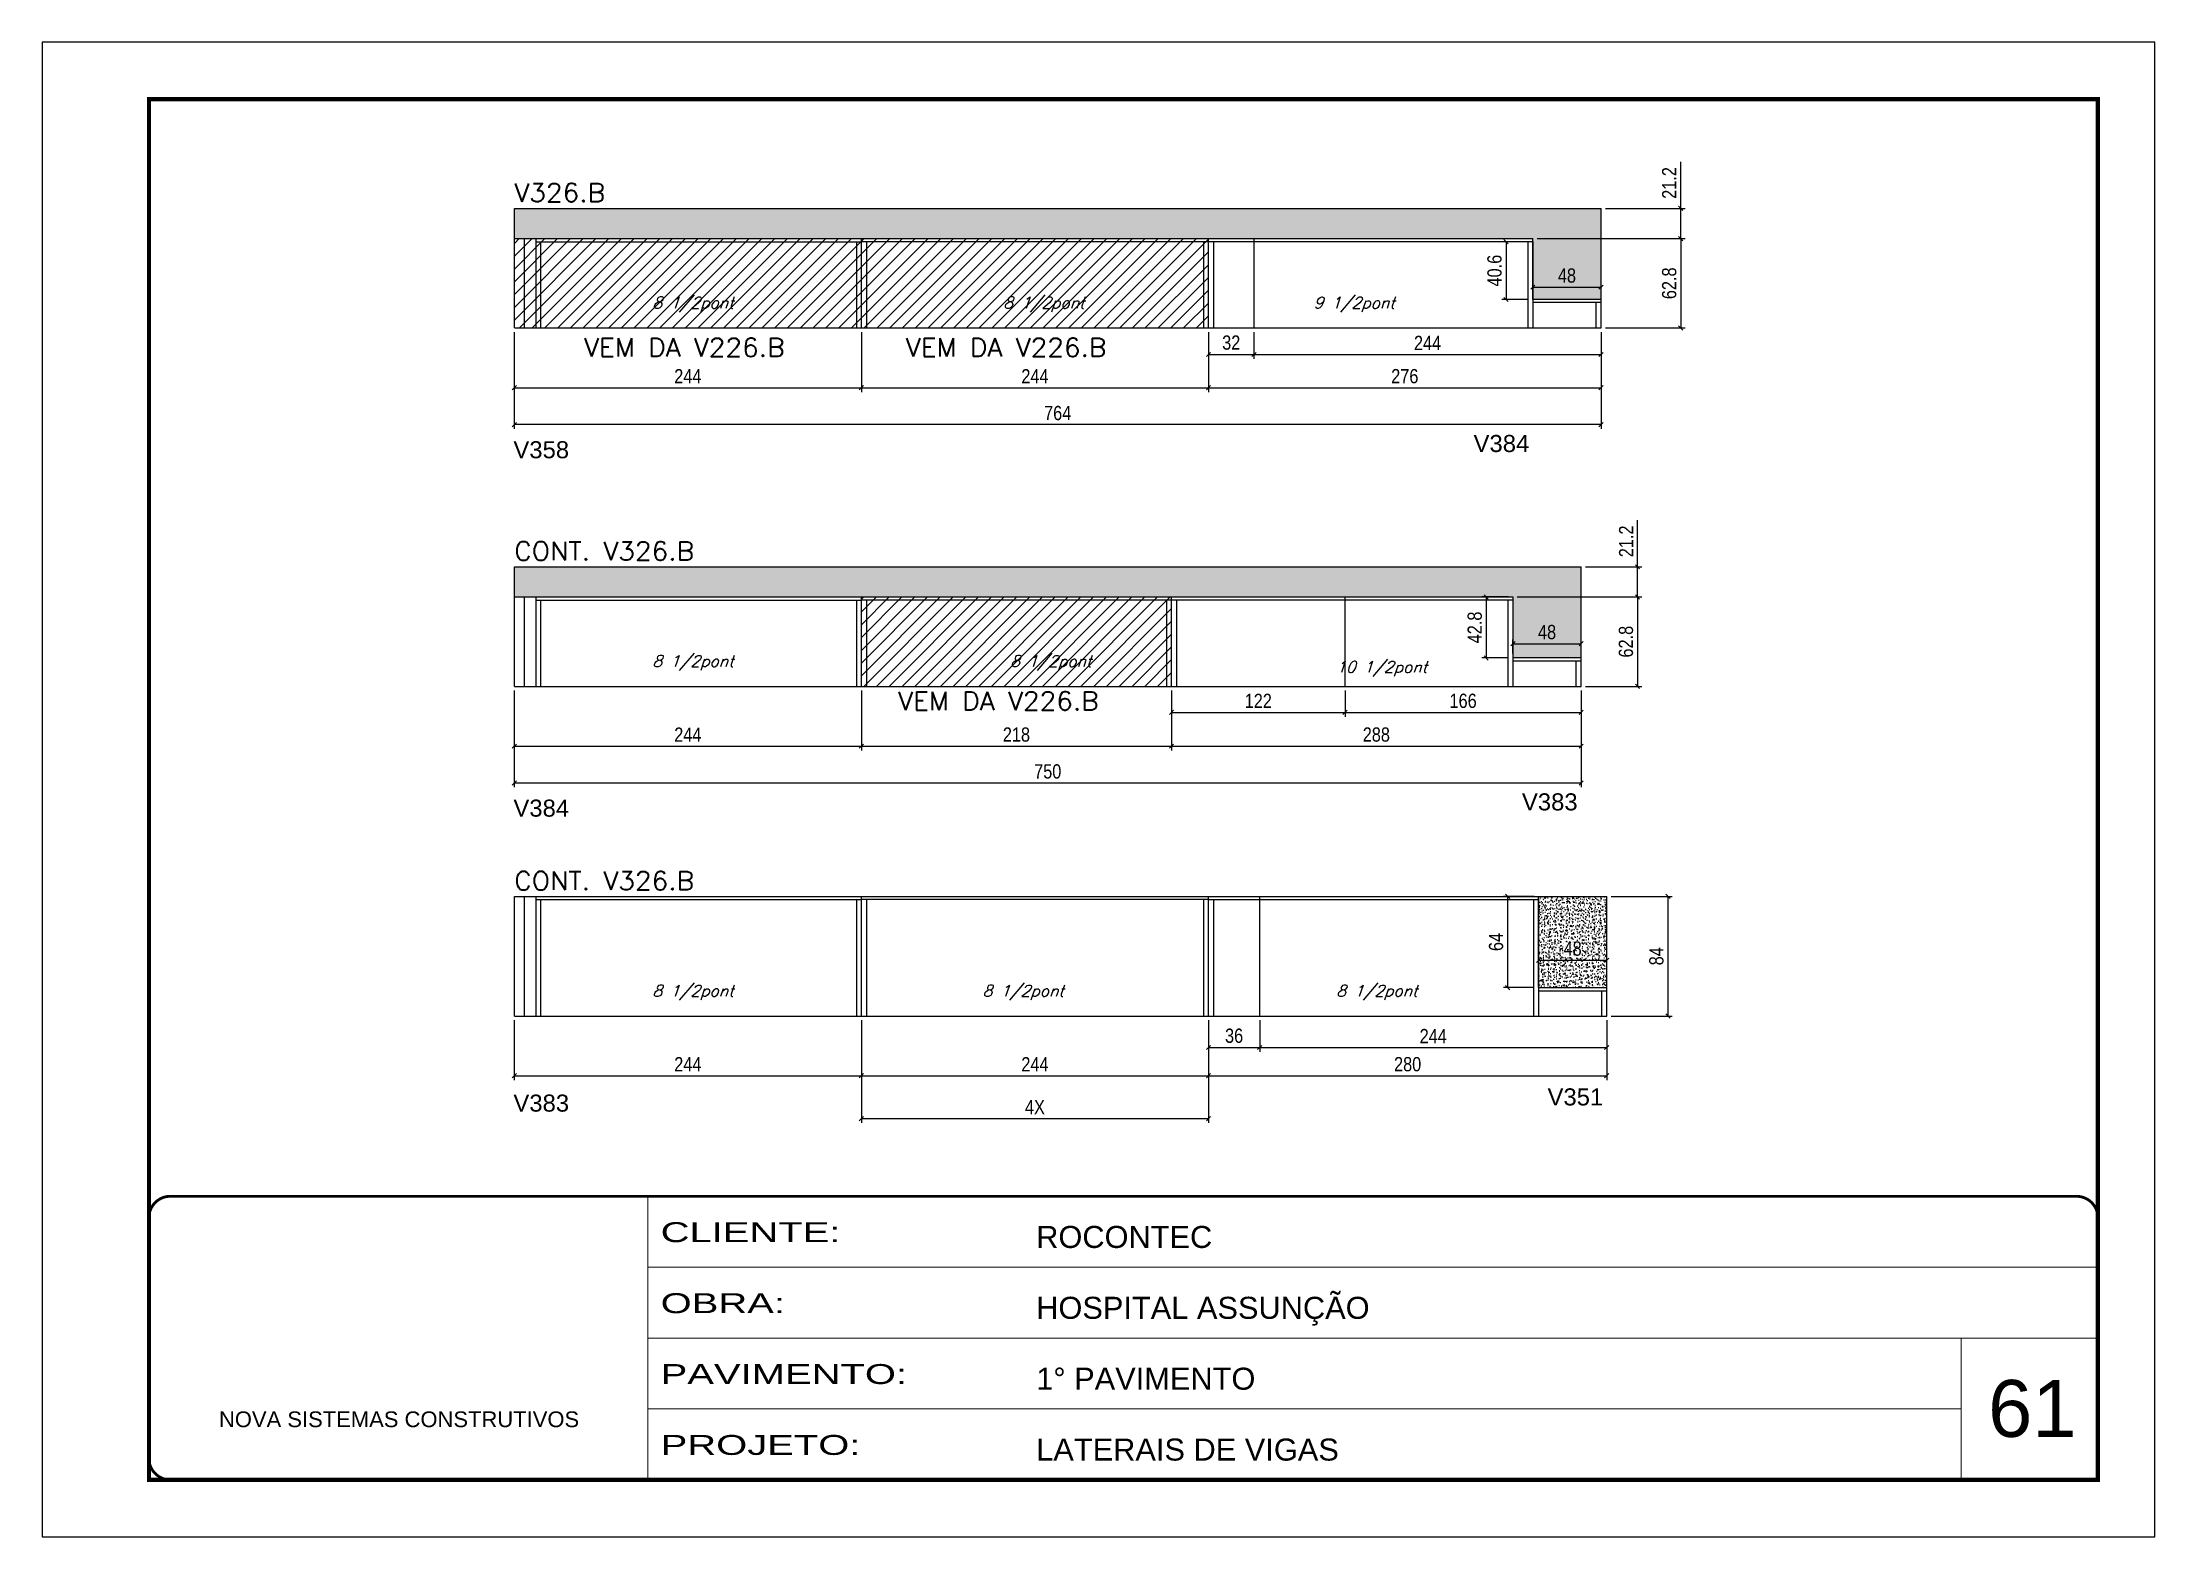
# Model space of a CAD drawing. Extents: x 137137 to 143418, y 10464 to 34486.
# Drawn here: x 137137 to 138622, y 16207 to 17257 of the extents above; entities that cross this region are included whole.
import ezdxf

# ---------------------------------------------------------------- set-up
doc = ezdxf.new("R2010")
doc.units = 0
doc.linetypes.add('CONTINUO', pattern=[0])
doc.linetypes.add('DASHED', pattern=[0.75, 0.5, -0.25])
for name, color, linetype in [('5', 5, 'Continuous'), ('COTA', 241, 'Continuous'), ('Painéis', 200, 'Continuous'), ('SARR_2.2x7', 40, 'Continuous'), ('SARR_3.5x7', 81, 'Continuous'), ('texto', 7, 'Continuous')]:
    doc.layers.add(name, color=color, linetype=linetype)
for name, color, linetype, lineweight in [('CARIMBO', 255, 'Continuous', 9), ('Folhas', 255, 'Continuous', 9), ('Hachura', 251, 'Continuous', 9), ('SARRAFO DE PRESSAO', 251, 'DASHED', 9), ('Texto Seção', 7, 'Continuous', 15)]:
    doc.layers.add(name, color=color, linetype=linetype, lineweight=lineweight)
doc.layers.add('Laje_Perimetro', color=7, linetype='Continuous', plot=False)
doc.styles.add('ARIAL', font='arial.ttf')
doc.styles.add('COTA TECNICA', font='techl___.ttf', dxfattribs={"height": 10})
doc.styles.add('REGUA-120', font='ROMANS.shx', dxfattribs={"height": 15})
doc.styles.add('Romans', font='romans.shx')
doc.styles.get("Standard").update_dxf_attribs({"font": 'arial.ttf'})
doc.styles.add('Tecnologia', font='')
doc.styles.get('Tecnologia').set_extended_font_data('Forgotten Futurist')
doc.dimstyles.new('PAINEL', dxfattribs={"dimtxt": 10, "dimasz": 3, "dimexe": 3, "dimexo": 3, "dimgap": 3, "dimtad": 1, "dimdec": 1, "dimzin": 12, "dimdsep": 46, "dimtxsty": 'COTA TECNICA', "dimblk1": 'OBLIQUE', "dimblk2": 'OBLIQUE', "dimsah": 1, "dimcen": 0.9, "dimclrd": 4, "dimclre": 4, "dimclrt": 240, "dimadec": 1, "dimazin": 3, "dimtfac": 1, "dimtdec": 1, "dimtmove": 0, "dimatfit": 3, "dimfxl": 1, "dimtolj": 1, "dimtzin": 12, "dimarcsym": 0})
pattern_1 = [(50, (-1433.526, -5742.8755), (5.46554007, -0.47817257), [0.5715, -6.2865]), (355, (-1433.526, -5742.8755), (-1.05730264, 5.73170536), [0.4572, -5.02921753]), (100.4514447, (-1433.0705, -5742.9154), (4.40823741, 5.25353256), [0.48570026, -5.34270734]), (46.1842, (-1433.526, -5741.3515), (8.13237123, -1.26126984), [0.85725, -9.42975]), (96.6355576, (-1432.848, -5741.457), (7.122124, 7.42278374), [0.7285507, -8.01406824]), (351.184151, (-1433.526, -5741.3515), (7.122124, 7.42278374), [0.685799, -7.54379196]), (21, (-1432.764, -5741.7325), (4.54843174, -3.06795595), [0.5715, -6.2865]), (326, (-1432.764, -5741.7325), (1.85406085, 5.52563898), [0.4572, -5.0292]), (71.451445, (-1432.385, -5741.988), (6.40249258, 2.45768307), [0.48570026, -5.34269813]), (37.5, (-1433.526, -5742.8755), (0.092658098, 2.536651166), [0, -4.96824, 0, -5.1054, 0, -5.04825]), (7.5, (-1433.526, -5742.8755), (2.004589875, 3.005417245), [0, -2.91084, 0, -4.85394, 0, -1.92405]), (327.5, (-1435.2252, -5742.8755), (4.067717855, -0.17186232), [0, -1.905, 0, -5.9436, 0, -7.8867]), (317.5, (-1435.9872, -5742.8755), (4.44387544, 0.76279473), [0, -2.4765, 0, -3.94716, 0, -5.6007])]

msp = doc.modelspace()

# ---------------------------------------------------------------- texts
at = {"layer": '5', "linetype": 'Continuous'}
for s, p in [('V358', (137468.5, 16964.87)), ('V384', (138143.45, 16969.26)), ('V384', (137468.5, 16713.07)), ('V383', (138177.45, 16717.45)), ('V383', (137468.5, 16505.82)), ('V351', (138195.45, 16510.17))]:
    msp.add_text(s, height=12, rotation=359.99996, dxfattribs=at).set_placement(p)
at = {"layer": 'CARIMBO', "style": 'ARIAL'}
msp.add_text('61', height=40, dxfattribs=at).set_placement((138505.15, 16277.29))
at = {"layer": 'texto', "color": 2, "char_height": 8, "attachment_point": 5, "style": 'Romans'}
for s, insert in [('{\\Q19;\\C256;8 1/2pont}', (137594.76, 17072.87)), ('{\\Q19;\\C256;8 1/2pont}', (137841.4, 17072.87)), ('{\\Q19;\\C256;9 1/2pont}', (138059.5, 17072.87)), ('{\\Q19;\\C256;8 1/2pont}', (137594.76, 16821.06)), ('{\\Q19;\\C256;8 1/2pont}', (137846.3, 16821.06)), ('{\\Q19;\\C256;10 1/2pont}', (138078.82, 16816.93)), ('{\\Q19;\\C256;8 1/2pont}', (137594.76, 16589.41)), ('{\\Q19;\\C256;8 1/2pont}', (137826.87, 16589.41)), ('{\\Q19;\\C256;8 1/2pont}', (138075.5, 16589.41))]:
    msp.add_mtext(s, dxfattribs=dict(at, insert=insert))
at = {"layer": 'Texto Seção', "style": 'REGUA-120', "width": 1.05}
for s, p in [('V326.B', (137469.13, 17145.03)), ('VEM DA V226.B', (137518.11, 17036.28)), ('VEM DA V226.B', (137744.3, 17036.28)), ('CONT. V326.B', (137469.13, 16893.22)), ('VEM DA V226.B', (137738.91, 16787.88)), ('CONT. V326.B', (137469.13, 16661.57))]:
    msp.add_text(s, height=13, dxfattribs=at).set_placement(p)

# ---------------------------------------------------------------- blocks, each defined once
blk = doc.blocks.new('9999999999')
at = {"color": 30, "linetype": 'CONTINUO'}
for p, q in [((98564.6, 34230.2), (98564.6, 34429.4)), ((98564.6, 34379.6), (99584, 34379.6)), ((98564.6, 34329.8), (99488, 34329.8)), ((99584, 34329.8), (99488, 34329.8)), ((99488, 34329.8), (99488, 34230.2)), ((98564.6, 34280), (99488, 34280))]:
    blk.add_line(p, q, dxfattribs=at)
at = {"color": 30, "linetype": 'CONTINUO', "const_width": 2}
blk.add_lwpolyline([(99584, 34230.2), (99584, 34414.4, 0.414214), (99569, 34429.4), (98229, 34429.4, 0.414214), (98214, 34414.4), (98214, 34245.2, 0.414214), (98229, 34230.2), (99584, 34230.2)], format="xyb", dxfattribs=at)
at = {"layer": 'Folhas'}
blk.add_lwpolyline([(98139, 34190.2), (99624, 34190.2), (99624, 35240.2), (98139, 35240.2)], close=True, dxfattribs=at)
at = {"layer": 'Folhas', "color": 30, "const_width": 3}
blk.add_lwpolyline([(98214, 34230.2), (99584, 34230.2), (99584, 35200.2), (98214, 35200.2)], close=True, dxfattribs=at)
at = {"color": 7, "linetype": 'Continuous', "ltscale": 5, "style": 'ARIAL'}
for s, height, p in [('ROCONTEC', 15.48, (98837.7, 34393.1)), ('HOSPITAL ASSUNÇÃO', 15.483, (98837.7, 34343.3)), ('1° PAVIMENTO', 15.483, (98837.7, 34293.5)), ('NOVA SISTEMAS CONSTRUTIVOS', 11.059, (98263.2, 34267.2)), ('LATERAIS DE VIGAS', 15.483, (98837.7, 34243.7))]:
    blk.add_text(s, height=height, dxfattribs=at).set_placement(p)
at = {"layer": 'Folhas', "color": 7, "style": 'Tecnologia', "width": 1.5}
for s, p in [('CLIENTE:', (98573.7, 34397.2)), ('OBRA:', (98573.7, 34347.3)), ('PAVIMENTO:', (98573.7, 34297.5)), ('PROJETO:', (98573.7, 34247.7))]:
    blk.add_text(s, height=14, dxfattribs=at).set_placement(p)
blk = doc.blocks.new('_Oblique')
at = {"color": 0, "linetype": 'ByBlock', "lineweight": -2}
blk.add_line((-0.5, -0.5), (0.5, 0.5), dxfattribs=at)
blk = doc.blocks.new('*D2272')
at = {"layer": 'COTA', "color": 4, "lineweight": -2, "ltscale": 25, "transparency": 16777216}
for p, q in [((137469.1, 17053.4), (137469.1, 16985.5)), ((138233.1, 17053.4), (138233.1, 16985.5)), ((138233.1, 16988.5), (137469.1, 16988.5))]:
    blk.add_line(p, q, dxfattribs=at)
at = {"layer": 'Defpoints', "color": 0, "ltscale": 25, "transparency": 16777216}
for p in [(137469.1, 17056.4), (138233.1, 17056.4), (137469.1, 16988.5)]:
    blk.add_point(p, dxfattribs=at)
at = {"layer": 'COTA', "color": 4, "lineweight": -2, "ltscale": 25, "transparency": 16777216, "xscale": 3, "yscale": 3, "zscale": 3, "rotation": 180}
blk.add_blockref('_Oblique', (137469.1, 16988.5), dxfattribs=at)
at = {"layer": 'COTA', "color": 4, "lineweight": -2, "ltscale": 25, "transparency": 16777216, "xscale": 3, "yscale": 3, "zscale": 3}
blk.add_blockref('_Oblique', (138233.1, 16988.5), dxfattribs=at)
at = {"layer": 'COTA', "color": 240, "ltscale": 25, "transparency": 16777216, "insert": (137851.1, 16996.6), "char_height": 10, "attachment_point": 5, "style": 'COTA TECNICA'}
blk.add_mtext('\\A1;764', dxfattribs=at)
blk = doc.blocks.new('*D2273')
at = {"layer": 'COTA', "color": 4, "lineweight": -2, "ltscale": 25, "transparency": 16777216}
for p, q in [((137469.1, 17053.4), (137469.1, 17011.4)), ((137713.1, 17053.4), (137713.1, 17011.4)), ((137469.1, 17014.4), (137713.1, 17014.4))]:
    blk.add_line(p, q, dxfattribs=at)
at = {"layer": 'Defpoints', "color": 0, "ltscale": 25, "transparency": 16777216}
for p in [(137469.1, 17056.4), (137713.1, 17056.4), (137713.1, 17014.4)]:
    blk.add_point(p, dxfattribs=at)
at = {"layer": 'COTA', "color": 4, "lineweight": -2, "ltscale": 25, "transparency": 16777216, "xscale": 3, "yscale": 3, "zscale": 3, "rotation": 180}
blk.add_blockref('_Oblique', (137469.1, 17014.4), dxfattribs=at)
at = {"layer": 'COTA', "color": 4, "lineweight": -2, "ltscale": 25, "transparency": 16777216, "xscale": 3, "yscale": 3, "zscale": 3}
blk.add_blockref('_Oblique', (137713.1, 17014.4), dxfattribs=at)
at = {"layer": 'COTA', "color": 240, "ltscale": 25, "transparency": 16777216, "insert": (137591.1, 17022.5), "char_height": 10, "attachment_point": 5, "style": 'COTA TECNICA'}
blk.add_mtext('\\A1;244', dxfattribs=at)
blk = doc.blocks.new('*D2274')
at = {"layer": 'COTA', "color": 4, "lineweight": -2, "ltscale": 25, "transparency": 16777216}
for p, q in [((137713.1, 17053.4), (137713.1, 17011.4)), ((137957.1, 17053.4), (137957.1, 17011.4)), ((137713.1, 17014.4), (137957.1, 17014.4))]:
    blk.add_line(p, q, dxfattribs=at)
at = {"layer": 'Defpoints', "color": 0, "ltscale": 25, "transparency": 16777216}
for p in [(137713.1, 17056.4), (137957.1, 17056.4), (137957.1, 17014.4)]:
    blk.add_point(p, dxfattribs=at)
at = {"layer": 'COTA', "color": 4, "lineweight": -2, "ltscale": 25, "transparency": 16777216, "xscale": 3, "yscale": 3, "zscale": 3, "rotation": 180}
blk.add_blockref('_Oblique', (137713.1, 17014.4), dxfattribs=at)
at = {"layer": 'COTA', "color": 4, "lineweight": -2, "ltscale": 25, "transparency": 16777216, "xscale": 3, "yscale": 3, "zscale": 3}
blk.add_blockref('_Oblique', (137957.1, 17014.4), dxfattribs=at)
at = {"layer": 'COTA', "color": 240, "ltscale": 25, "transparency": 16777216, "insert": (137835.1, 17022.5), "char_height": 10, "attachment_point": 5, "style": 'COTA TECNICA'}
blk.add_mtext('\\A1;244', dxfattribs=at)
blk = doc.blocks.new('*D2275')
at = {"layer": 'COTA', "color": 4, "lineweight": -2, "ltscale": 25, "transparency": 16777216}
for p, q in [((137957.1, 17053.4), (137957.1, 17011.4)), ((138233.1, 17053.4), (138233.1, 17011.4)), ((137957.1, 17014.4), (138233.1, 17014.4))]:
    blk.add_line(p, q, dxfattribs=at)
at = {"layer": 'Defpoints', "color": 0, "ltscale": 25, "transparency": 16777216}
for p in [(137957.1, 17056.4), (138233.1, 17056.4), (138233.1, 17014.4)]:
    blk.add_point(p, dxfattribs=at)
at = {"layer": 'COTA', "color": 4, "lineweight": -2, "ltscale": 25, "transparency": 16777216, "xscale": 3, "yscale": 3, "zscale": 3, "rotation": 180}
blk.add_blockref('_Oblique', (137957.1, 17014.4), dxfattribs=at)
at = {"layer": 'COTA', "color": 4, "lineweight": -2, "ltscale": 25, "transparency": 16777216, "xscale": 3, "yscale": 3, "zscale": 3}
blk.add_blockref('_Oblique', (138233.1, 17014.4), dxfattribs=at)
at = {"layer": 'COTA', "color": 240, "ltscale": 25, "transparency": 16777216, "insert": (138095.1, 17022.5), "char_height": 10, "attachment_point": 5, "style": 'COTA TECNICA'}
blk.add_mtext('\\A1;276', dxfattribs=at)
blk = doc.blocks.new('*D2276')
at = {"layer": 'COTA', "color": 4, "lineweight": -2, "ltscale": 25, "transparency": 16777216}
for p, q in [((137469.1, 16801.6), (137469.1, 16733.7)), ((138219.1, 16801.6), (138219.1, 16733.7)), ((138219.1, 16736.7), (137469.1, 16736.7))]:
    blk.add_line(p, q, dxfattribs=at)
at = {"layer": 'Defpoints', "color": 0, "ltscale": 25, "transparency": 16777216}
for p in [(137469.1, 16804.6), (138219.1, 16804.6), (137469.1, 16736.7)]:
    blk.add_point(p, dxfattribs=at)
at = {"layer": 'COTA', "color": 4, "lineweight": -2, "ltscale": 25, "transparency": 16777216, "xscale": 3, "yscale": 3, "zscale": 3, "rotation": 180}
blk.add_blockref('_Oblique', (137469.1, 16736.7), dxfattribs=at)
at = {"layer": 'COTA', "color": 4, "lineweight": -2, "ltscale": 25, "transparency": 16777216, "xscale": 3, "yscale": 3, "zscale": 3}
blk.add_blockref('_Oblique', (138219.1, 16736.7), dxfattribs=at)
at = {"layer": 'COTA', "color": 240, "ltscale": 25, "transparency": 16777216, "insert": (137844.1, 16744.8), "char_height": 10, "attachment_point": 5, "style": 'COTA TECNICA'}
blk.add_mtext('\\A1;750', dxfattribs=at)
blk = doc.blocks.new('*D2277')
at = {"layer": 'COTA', "color": 4, "lineweight": -2, "ltscale": 25, "transparency": 16777216}
for p, q in [((137469.1, 16801.6), (137469.1, 16759.6)), ((137713.1, 16801.6), (137713.1, 16759.6)), ((137469.1, 16762.6), (137713.1, 16762.6))]:
    blk.add_line(p, q, dxfattribs=at)
at = {"layer": 'Defpoints', "color": 0, "ltscale": 25, "transparency": 16777216}
for p in [(137469.1, 16804.6), (137713.1, 16804.6), (137713.1, 16762.6)]:
    blk.add_point(p, dxfattribs=at)
at = {"layer": 'COTA', "color": 4, "lineweight": -2, "ltscale": 25, "transparency": 16777216, "xscale": 3, "yscale": 3, "zscale": 3, "rotation": 180}
blk.add_blockref('_Oblique', (137469.1, 16762.6), dxfattribs=at)
at = {"layer": 'COTA', "color": 4, "lineweight": -2, "ltscale": 25, "transparency": 16777216, "xscale": 3, "yscale": 3, "zscale": 3}
blk.add_blockref('_Oblique', (137713.1, 16762.6), dxfattribs=at)
at = {"layer": 'COTA', "color": 240, "ltscale": 25, "transparency": 16777216, "insert": (137591.1, 16770.7), "char_height": 10, "attachment_point": 5, "style": 'COTA TECNICA'}
blk.add_mtext('\\A1;244', dxfattribs=at)
blk = doc.blocks.new('*D2278')
at = {"layer": 'COTA', "color": 4, "lineweight": -2, "ltscale": 25, "transparency": 16777216}
for p, q in [((137713.1, 16801.6), (137713.1, 16759.6)), ((137931.1, 16801.6), (137931.1, 16759.6)), ((137713.1, 16762.6), (137931.1, 16762.6))]:
    blk.add_line(p, q, dxfattribs=at)
at = {"layer": 'Defpoints', "color": 0, "ltscale": 25, "transparency": 16777216}
for p in [(137713.1, 16804.6), (137931.1, 16804.6), (137931.1, 16762.6)]:
    blk.add_point(p, dxfattribs=at)
at = {"layer": 'COTA', "color": 4, "lineweight": -2, "ltscale": 25, "transparency": 16777216, "xscale": 3, "yscale": 3, "zscale": 3, "rotation": 180}
blk.add_blockref('_Oblique', (137713.1, 16762.6), dxfattribs=at)
at = {"layer": 'COTA', "color": 4, "lineweight": -2, "ltscale": 25, "transparency": 16777216, "xscale": 3, "yscale": 3, "zscale": 3}
blk.add_blockref('_Oblique', (137931.1, 16762.6), dxfattribs=at)
at = {"layer": 'COTA', "color": 240, "ltscale": 25, "transparency": 16777216, "insert": (137822.1, 16770.7), "char_height": 10, "attachment_point": 5, "style": 'COTA TECNICA'}
blk.add_mtext('\\A1;218', dxfattribs=at)
blk = doc.blocks.new('*D2279')
at = {"layer": 'COTA', "color": 4, "lineweight": -2, "ltscale": 25, "transparency": 16777216}
for p, q in [((137931.1, 16801.6), (137931.1, 16759.6)), ((138219.1, 16801.6), (138219.1, 16759.6)), ((137931.1, 16762.6), (138219.1, 16762.6))]:
    blk.add_line(p, q, dxfattribs=at)
at = {"layer": 'Defpoints', "color": 0, "ltscale": 25, "transparency": 16777216}
for p in [(137931.1, 16804.6), (138219.1, 16804.6), (138219.1, 16762.6)]:
    blk.add_point(p, dxfattribs=at)
at = {"layer": 'COTA', "color": 4, "lineweight": -2, "ltscale": 25, "transparency": 16777216, "xscale": 3, "yscale": 3, "zscale": 3, "rotation": 180}
blk.add_blockref('_Oblique', (137931.1, 16762.6), dxfattribs=at)
at = {"layer": 'COTA', "color": 4, "lineweight": -2, "ltscale": 25, "transparency": 16777216, "xscale": 3, "yscale": 3, "zscale": 3}
blk.add_blockref('_Oblique', (138219.1, 16762.6), dxfattribs=at)
at = {"layer": 'COTA', "color": 240, "ltscale": 25, "transparency": 16777216, "insert": (138075.1, 16770.7), "char_height": 10, "attachment_point": 5, "style": 'COTA TECNICA'}
blk.add_mtext('\\A1;288', dxfattribs=at)
blk = doc.blocks.new('*D2280')
at = {"layer": 'COTA', "color": 4, "lineweight": -2, "ltscale": 25, "transparency": 16777216}
for p, q in [((138174.1, 16867.4), (138261.7, 16867.4)), ((138258.7, 16867.4), (138258.7, 16804.6)), ((138222.1, 16804.6), (138261.7, 16804.6))]:
    blk.add_line(p, q, dxfattribs=at)
at = {"layer": 'Defpoints', "color": 0, "ltscale": 25, "transparency": 16777216}
for p in [(138171.1, 16867.4), (138219.1, 16804.6), (138258.7, 16804.6)]:
    blk.add_point(p, dxfattribs=at)
at = {"layer": 'COTA', "color": 4, "lineweight": -2, "ltscale": 25, "transparency": 16777216, "xscale": 3, "yscale": 3, "zscale": 3}
for p, rotation in [((138258.7, 16867.4), 90), ((138258.7, 16804.6), 270)]:
    blk.add_blockref('_Oblique', p, dxfattribs=dict(at, rotation=rotation))
at = {"layer": 'COTA', "color": 240, "ltscale": 25, "transparency": 16777216, "insert": (138250.6, 16836), "char_height": 10, "attachment_point": 5, "rotation": 90, "style": 'COTA TECNICA'}
blk.add_mtext('\\A1;62.8', dxfattribs=at)
blk = doc.blocks.new('*D2281')
at = {"layer": 'COTA', "color": 4, "lineweight": -2, "ltscale": 25, "transparency": 16777216}
for p, q in [((138258.7, 16888.6), (138258.7, 16921.3)), ((138222.1, 16888.6), (138261.7, 16888.6)), ((138258.7, 16867.4), (138258.7, 16888.6)), ((138174.1, 16867.4), (138261.7, 16867.4))]:
    blk.add_line(p, q, dxfattribs=at)
at = {"layer": 'Defpoints', "color": 0, "ltscale": 25, "transparency": 16777216}
for p in [(138219.1, 16888.6), (138258.7, 16888.6), (138171.1, 16867.4)]:
    blk.add_point(p, dxfattribs=at)
at = {"layer": 'COTA', "color": 4, "lineweight": -2, "ltscale": 25, "transparency": 16777216, "xscale": 3, "yscale": 3, "zscale": 3}
for p, rotation in [((138258.7, 16888.6), 90), ((138258.7, 16867.4), 270)]:
    blk.add_blockref('_Oblique', p, dxfattribs=dict(at, rotation=rotation))
at = {"layer": 'COTA', "color": 240, "ltscale": 25, "transparency": 16777216, "insert": (138250.7, 16906.5), "char_height": 10, "attachment_point": 5, "rotation": 90, "style": 'COTA TECNICA'}
blk.add_mtext('\\A1;21.2', dxfattribs=at)
blk = doc.blocks.new('*D2282')
at = {"layer": 'COTA', "color": 4, "lineweight": -2, "ltscale": 25, "transparency": 16777216}
for p, q in [((137469.1, 16570), (137469.1, 16528)), ((137713.1, 16570), (137713.1, 16528)), ((137469.1, 16531), (137713.1, 16531))]:
    blk.add_line(p, q, dxfattribs=at)
at = {"layer": 'Defpoints', "color": 0, "ltscale": 25, "transparency": 16777216}
for p in [(137469.1, 16573), (137713.1, 16573), (137713.1, 16531)]:
    blk.add_point(p, dxfattribs=at)
at = {"layer": 'COTA', "color": 4, "lineweight": -2, "ltscale": 25, "transparency": 16777216, "xscale": 3, "yscale": 3, "zscale": 3, "rotation": 180}
blk.add_blockref('_Oblique', (137469.1, 16531), dxfattribs=at)
at = {"layer": 'COTA', "color": 4, "lineweight": -2, "ltscale": 25, "transparency": 16777216, "xscale": 3, "yscale": 3, "zscale": 3}
blk.add_blockref('_Oblique', (137713.1, 16531), dxfattribs=at)
at = {"layer": 'COTA', "color": 240, "ltscale": 25, "transparency": 16777216, "insert": (137591.1, 16539.1), "char_height": 10, "attachment_point": 5, "style": 'COTA TECNICA'}
blk.add_mtext('\\A1;244', dxfattribs=at)
blk = doc.blocks.new('*D2283')
at = {"layer": 'COTA', "color": 4, "lineweight": -2, "ltscale": 25, "transparency": 16777216}
for p, q in [((137713.1, 16570), (137713.1, 16528)), ((137957.1, 16570), (137957.1, 16528)), ((137713.1, 16531), (137957.1, 16531))]:
    blk.add_line(p, q, dxfattribs=at)
at = {"layer": 'Defpoints', "color": 0, "ltscale": 25, "transparency": 16777216}
for p in [(137713.1, 16573), (137957.1, 16573), (137957.1, 16531)]:
    blk.add_point(p, dxfattribs=at)
at = {"layer": 'COTA', "color": 4, "lineweight": -2, "ltscale": 25, "transparency": 16777216, "xscale": 3, "yscale": 3, "zscale": 3, "rotation": 180}
blk.add_blockref('_Oblique', (137713.1, 16531), dxfattribs=at)
at = {"layer": 'COTA', "color": 4, "lineweight": -2, "ltscale": 25, "transparency": 16777216, "xscale": 3, "yscale": 3, "zscale": 3}
blk.add_blockref('_Oblique', (137957.1, 16531), dxfattribs=at)
at = {"layer": 'COTA', "color": 240, "ltscale": 25, "transparency": 16777216, "insert": (137835.1, 16539.1), "char_height": 10, "attachment_point": 5, "style": 'COTA TECNICA'}
blk.add_mtext('\\A1;244', dxfattribs=at)
blk = doc.blocks.new('*D2284')
at = {"layer": 'COTA', "color": 4, "lineweight": -2, "ltscale": 25, "transparency": 16777216}
for p, q in [((137957.1, 16570), (137957.1, 16528)), ((138237.1, 16570), (138237.1, 16528)), ((137957.1, 16531), (138237.1, 16531))]:
    blk.add_line(p, q, dxfattribs=at)
at = {"layer": 'Defpoints', "color": 0, "ltscale": 25, "transparency": 16777216}
for p in [(137957.1, 16573), (138237.1, 16573), (138237.1, 16531)]:
    blk.add_point(p, dxfattribs=at)
at = {"layer": 'COTA', "color": 4, "lineweight": -2, "ltscale": 25, "transparency": 16777216, "xscale": 3, "yscale": 3, "zscale": 3, "rotation": 180}
blk.add_blockref('_Oblique', (137957.1, 16531), dxfattribs=at)
at = {"layer": 'COTA', "color": 4, "lineweight": -2, "ltscale": 25, "transparency": 16777216, "xscale": 3, "yscale": 3, "zscale": 3}
blk.add_blockref('_Oblique', (138237.1, 16531), dxfattribs=at)
at = {"layer": 'COTA', "color": 240, "ltscale": 25, "transparency": 16777216, "insert": (138097.1, 16539.1), "char_height": 10, "attachment_point": 5, "style": 'COTA TECNICA'}
blk.add_mtext('\\A1;280', dxfattribs=at)
blk = doc.blocks.new('*D2285')
at = {"layer": 'COTA', "color": 4, "lineweight": -2, "ltscale": 25, "transparency": 16777216}
for p, q in [((138240.1, 16657), (138283.1, 16657)), ((138280.1, 16657), (138280.1, 16573)), ((138240.1, 16573), (138283.1, 16573))]:
    blk.add_line(p, q, dxfattribs=at)
at = {"layer": 'Defpoints', "color": 0, "ltscale": 25, "transparency": 16777216}
for p in [(138237.1, 16657), (138237.1, 16573), (138280.1, 16573)]:
    blk.add_point(p, dxfattribs=at)
at = {"layer": 'COTA', "color": 4, "lineweight": -2, "ltscale": 25, "transparency": 16777216, "xscale": 3, "yscale": 3, "zscale": 3}
for p, rotation in [((138280.1, 16657), 90), ((138280.1, 16573), 270)]:
    blk.add_blockref('_Oblique', p, dxfattribs=dict(at, rotation=rotation))
at = {"layer": 'COTA', "color": 240, "ltscale": 25, "transparency": 16777216, "insert": (138272, 16615), "char_height": 10, "attachment_point": 5, "rotation": 90, "style": 'COTA TECNICA'}
blk.add_mtext('\\A1;84', dxfattribs=at)
blk = doc.blocks.new('*D2267')
at = {"layer": 'COTA', "color": 4, "lineweight": -2, "ltscale": 25, "transparency": 16777216}
for p, q in [((137713.1, 16570), (137713.1, 16497.9)), ((137957.1, 16570), (137957.1, 16497.9)), ((137713.1, 16500.9), (137957.1, 16500.9))]:
    blk.add_line(p, q, dxfattribs=at)
at = {"layer": 'Defpoints', "color": 0, "ltscale": 25, "transparency": 16777216}
for p in [(137713.1, 16573), (137957.1, 16573), (137957.1, 16500.9)]:
    blk.add_point(p, dxfattribs=at)
at = {"layer": 'COTA', "color": 4, "lineweight": -2, "ltscale": 25, "transparency": 16777216, "xscale": 3, "yscale": 3, "zscale": 3, "rotation": 180}
blk.add_blockref('_Oblique', (137713.1, 16500.9), dxfattribs=at)
at = {"layer": 'COTA', "color": 4, "lineweight": -2, "ltscale": 25, "transparency": 16777216, "xscale": 3, "yscale": 3, "zscale": 3}
blk.add_blockref('_Oblique', (137957.1, 16500.9), dxfattribs=at)
at = {"layer": 'COTA', "color": 240, "ltscale": 25, "transparency": 16777216, "insert": (137835.1, 16509), "char_height": 10, "attachment_point": 5, "style": 'COTA TECNICA'}
blk.add_mtext('\\A1;4X', dxfattribs=at)
blk = doc.blocks.new('*D2286')
at = {"layer": 'COTA', "color": 4, "lineweight": -2, "ltscale": 25, "transparency": 16777216}
for p, q in [((138182.1, 17117), (138163.3, 17117)), ((138166.3, 17117), (138166.3, 17076.4)), ((138182.1, 17076.4), (138163.3, 17076.4))]:
    blk.add_line(p, q, dxfattribs=at)
at = {"layer": 'Defpoints', "color": 0, "ltscale": 25, "transparency": 16777216}
for p in [(138185.1, 17117), (138166.3, 17076.4), (138185.1, 17076.4)]:
    blk.add_point(p, dxfattribs=at)
at = {"layer": 'COTA', "color": 4, "lineweight": -2, "ltscale": 25, "transparency": 16777216, "xscale": 3, "yscale": 3, "zscale": 3}
for p, rotation in [((138166.3, 17117), 90), ((138166.3, 17076.4), 270)]:
    blk.add_blockref('_Oblique', p, dxfattribs=dict(at, rotation=rotation))
at = {"layer": 'COTA', "color": 240, "ltscale": 25, "transparency": 16777216, "insert": (138158.2, 17096.7), "char_height": 10, "attachment_point": 5, "rotation": 90, "style": 'COTA TECNICA'}
blk.add_mtext('\\A1;40.6', dxfattribs=at)
blk = doc.blocks.new('*D2268')
at = {"layer": 'COTA', "color": 4, "lineweight": -2, "ltscale": 25, "transparency": 16777216}
for p, q in [((138188.1, 17119.2), (138292.1, 17119.2)), ((138289.1, 17119.2), (138289.1, 17056.4)), ((138236.1, 17056.4), (138292.1, 17056.4))]:
    blk.add_line(p, q, dxfattribs=at)
at = {"layer": 'Defpoints', "color": 0, "ltscale": 25, "transparency": 16777216}
for p in [(138185.1, 17119.2), (138233.1, 17056.4), (138289.1, 17056.4)]:
    blk.add_point(p, dxfattribs=at)
at = {"layer": 'COTA', "color": 4, "lineweight": -2, "ltscale": 25, "transparency": 16777216, "xscale": 3, "yscale": 3, "zscale": 3}
for p, rotation in [((138289.1, 17119.2), 90), ((138289.1, 17056.4), 270)]:
    blk.add_blockref('_Oblique', p, dxfattribs=dict(at, rotation=rotation))
at = {"layer": 'COTA', "color": 240, "ltscale": 25, "transparency": 16777216, "insert": (138281, 17087.8), "char_height": 10, "attachment_point": 5, "rotation": 90, "style": 'COTA TECNICA'}
blk.add_mtext('\\A1;62.8', dxfattribs=at)
blk = doc.blocks.new('*D2287')
at = {"layer": 'COTA', "color": 4, "lineweight": -2, "ltscale": 25, "transparency": 16777216}
for p, q in [((138289.1, 17140.4), (138289.1, 17173.1)), ((138236.1, 17140.4), (138292.1, 17140.4)), ((138289.1, 17119.2), (138289.1, 17140.4)), ((138188.1, 17119.2), (138292.1, 17119.2))]:
    blk.add_line(p, q, dxfattribs=at)
at = {"layer": 'Defpoints', "color": 0, "ltscale": 25, "transparency": 16777216}
for p in [(138233.1, 17140.4), (138289.1, 17140.4), (138185.1, 17119.2)]:
    blk.add_point(p, dxfattribs=at)
at = {"layer": 'COTA', "color": 4, "lineweight": -2, "ltscale": 25, "transparency": 16777216, "xscale": 3, "yscale": 3, "zscale": 3}
for p, rotation in [((138289.1, 17140.4), 90), ((138289.1, 17119.2), 270)]:
    blk.add_blockref('_Oblique', p, dxfattribs=dict(at, rotation=rotation))
at = {"layer": 'COTA', "color": 240, "ltscale": 25, "transparency": 16777216, "insert": (138281, 17158.3), "char_height": 10, "attachment_point": 5, "rotation": 90, "style": 'COTA TECNICA'}
blk.add_mtext('\\A1;21.2', dxfattribs=at)
blk = doc.blocks.new('*D2269')
at = {"layer": 'COTA', "color": 4, "lineweight": -2, "ltscale": 25, "transparency": 16777216}
for p, q in [((138168.1, 16867.4), (138149.3, 16867.4)), ((138152.3, 16867.4), (138152.3, 16824.6)), ((138168.1, 16824.6), (138149.3, 16824.6))]:
    blk.add_line(p, q, dxfattribs=at)
at = {"layer": 'Defpoints', "color": 0, "ltscale": 25, "transparency": 16777216}
for p in [(138171.1, 16867.4), (138152.3, 16824.6), (138171.1, 16824.6)]:
    blk.add_point(p, dxfattribs=at)
at = {"layer": 'COTA', "color": 4, "lineweight": -2, "ltscale": 25, "transparency": 16777216, "xscale": 3, "yscale": 3, "zscale": 3}
for p, rotation in [((138152.3, 16867.4), 90), ((138152.3, 16824.6), 270)]:
    blk.add_blockref('_Oblique', p, dxfattribs=dict(at, rotation=rotation))
at = {"layer": 'COTA', "color": 240, "ltscale": 25, "transparency": 16777216, "insert": (138144.3, 16846), "char_height": 10, "attachment_point": 5, "rotation": 90, "style": 'COTA TECNICA'}
blk.add_mtext('\\A1;42.8', dxfattribs=at)
blk = doc.blocks.new('*D2288')
at = {"layer": 'COTA', "color": 4, "lineweight": -2, "ltscale": 25, "transparency": 16777216}
for p, q in [((138186.1, 16657), (138164.4, 16657)), ((138167.4, 16657), (138167.4, 16593)), ((138186.1, 16593), (138164.4, 16593))]:
    blk.add_line(p, q, dxfattribs=at)
at = {"layer": 'Defpoints', "color": 0, "ltscale": 25, "transparency": 16777216}
for p in [(138189.1, 16657), (138167.4, 16593), (138189.1, 16593)]:
    blk.add_point(p, dxfattribs=at)
at = {"layer": 'COTA', "color": 4, "lineweight": -2, "ltscale": 25, "transparency": 16777216, "xscale": 3, "yscale": 3, "zscale": 3}
for p, rotation in [((138167.4, 16657), 90), ((138167.4, 16593), 270)]:
    blk.add_blockref('_Oblique', p, dxfattribs=dict(at, rotation=rotation))
at = {"layer": 'COTA', "color": 240, "ltscale": 25, "transparency": 16777216, "insert": (138159.3, 16625), "char_height": 10, "attachment_point": 5, "rotation": 90, "style": 'COTA TECNICA'}
blk.add_mtext('\\A1;64', dxfattribs=at)
blk = doc.blocks.new('*D2289')
at = {"layer": 'COTA', "color": 4, "lineweight": -2, "ltscale": 25, "transparency": 16777216}
for p, q in [((138189.1, 16596), (138189.1, 16615.2)), ((138189.1, 16612.2), (138237.1, 16612.2)), ((138237.1, 16596), (138237.1, 16615.2))]:
    blk.add_line(p, q, dxfattribs=at)
at = {"layer": 'Defpoints', "color": 0, "ltscale": 25, "transparency": 16777216}
for p in [(138237.1, 16612.2), (138189.1, 16593), (138237.1, 16593)]:
    blk.add_point(p, dxfattribs=at)
at = {"layer": 'COTA', "color": 4, "lineweight": -2, "ltscale": 25, "transparency": 16777216, "xscale": 3, "yscale": 3, "zscale": 3, "rotation": 180}
blk.add_blockref('_Oblique', (138189.1, 16612.2), dxfattribs=at)
at = {"layer": 'COTA', "color": 4, "lineweight": -2, "ltscale": 25, "transparency": 16777216, "xscale": 3, "yscale": 3, "zscale": 3}
blk.add_blockref('_Oblique', (138237.1, 16612.2), dxfattribs=at)
at = {"layer": 'COTA', "color": 240, "ltscale": 25, "transparency": 16777216, "insert": (138213.1, 16620.3), "char_height": 10, "attachment_point": 5, "style": 'COTA TECNICA'}
blk.add_mtext('\\A1;48', dxfattribs=at)
blk = doc.blocks.new('*D2290')
at = {"layer": 'COTA', "color": 4, "lineweight": -2, "ltscale": 25, "transparency": 16777216}
for p, q in [((137957.1, 16570), (137957.1, 16547.9)), ((137993.1, 16570), (137993.1, 16547.9)), ((137957.1, 16550.9), (137993.1, 16550.9))]:
    blk.add_line(p, q, dxfattribs=at)
at = {"layer": 'Defpoints', "color": 0, "ltscale": 25, "transparency": 16777216}
for p in [(137957.1, 16573), (137993.1, 16573), (137993.1, 16550.9)]:
    blk.add_point(p, dxfattribs=at)
at = {"layer": 'COTA', "color": 4, "lineweight": -2, "ltscale": 25, "transparency": 16777216, "xscale": 3, "yscale": 3, "zscale": 3, "rotation": 180}
blk.add_blockref('_Oblique', (137957.1, 16550.9), dxfattribs=at)
at = {"layer": 'COTA', "color": 4, "lineweight": -2, "ltscale": 25, "transparency": 16777216, "xscale": 3, "yscale": 3, "zscale": 3}
blk.add_blockref('_Oblique', (137993.1, 16550.9), dxfattribs=at)
at = {"layer": 'COTA', "color": 240, "ltscale": 25, "transparency": 16777216, "insert": (137975.1, 16559.1), "char_height": 10, "attachment_point": 5, "style": 'COTA TECNICA'}
blk.add_mtext('\\A1;36', dxfattribs=at)
blk = doc.blocks.new('*D2291')
at = {"layer": 'COTA', "color": 4, "lineweight": -2, "ltscale": 25, "transparency": 16777216}
for p, q in [((137993.1, 16570), (137993.1, 16547.9)), ((138237.1, 16570), (138237.1, 16547.9)), ((137993.1, 16550.9), (138237.1, 16550.9))]:
    blk.add_line(p, q, dxfattribs=at)
at = {"layer": 'Defpoints', "color": 0, "ltscale": 25, "transparency": 16777216}
for p in [(137993.1, 16573), (138237.1, 16573), (138237.1, 16550.9)]:
    blk.add_point(p, dxfattribs=at)
at = {"layer": 'COTA', "color": 4, "lineweight": -2, "ltscale": 25, "transparency": 16777216, "xscale": 3, "yscale": 3, "zscale": 3, "rotation": 180}
blk.add_blockref('_Oblique', (137993.1, 16550.9), dxfattribs=at)
at = {"layer": 'COTA', "color": 4, "lineweight": -2, "ltscale": 25, "transparency": 16777216, "xscale": 3, "yscale": 3, "zscale": 3}
blk.add_blockref('_Oblique', (138237.1, 16550.9), dxfattribs=at)
at = {"layer": 'COTA', "color": 240, "ltscale": 25, "transparency": 16777216, "insert": (138115.1, 16558.9), "char_height": 10, "attachment_point": 5, "style": 'COTA TECNICA'}
blk.add_mtext('\\A1;244', dxfattribs=at)
blk = doc.blocks.new('*D2292')
at = {"layer": 'COTA', "color": 4, "lineweight": -2, "ltscale": 25, "transparency": 16777216}
for p, q in [((138185.1, 17079.4), (138185.1, 17088.1)), ((138185.1, 17085.1), (138233.1, 17085.1)), ((138233.1, 17079.4), (138233.1, 17088.1))]:
    blk.add_line(p, q, dxfattribs=at)
at = {"layer": 'Defpoints', "color": 0, "ltscale": 25, "transparency": 16777216}
for p in [(138233.1, 17085.1), (138185.1, 17076.4), (138233.1, 17076.4)]:
    blk.add_point(p, dxfattribs=at)
at = {"layer": 'COTA', "color": 4, "lineweight": -2, "ltscale": 25, "transparency": 16777216, "xscale": 3, "yscale": 3, "zscale": 3, "rotation": 180}
blk.add_blockref('_Oblique', (138185.1, 17085.1), dxfattribs=at)
at = {"layer": 'COTA', "color": 4, "lineweight": -2, "ltscale": 25, "transparency": 16777216, "xscale": 3, "yscale": 3, "zscale": 3}
blk.add_blockref('_Oblique', (138233.1, 17085.1), dxfattribs=at)
at = {"layer": 'COTA', "color": 240, "ltscale": 25, "transparency": 16777216, "insert": (138209.1, 17093.2), "char_height": 10, "attachment_point": 5, "style": 'COTA TECNICA'}
blk.add_mtext('\\A1;48', dxfattribs=at)
blk = doc.blocks.new('*D2293')
at = {"layer": 'COTA', "color": 4, "lineweight": -2, "ltscale": 25, "transparency": 16777216}
for p, q in [((138171.1, 16827.6), (138171.1, 16837.6)), ((138171.1, 16834.6), (138219.1, 16834.6)), ((138219.1, 16827.6), (138219.1, 16837.6))]:
    blk.add_line(p, q, dxfattribs=at)
at = {"layer": 'Defpoints', "color": 0, "ltscale": 25, "transparency": 16777216}
for p in [(138219.1, 16834.6), (138171.1, 16824.6), (138219.1, 16824.6)]:
    blk.add_point(p, dxfattribs=at)
at = {"layer": 'COTA', "color": 4, "lineweight": -2, "ltscale": 25, "transparency": 16777216, "xscale": 3, "yscale": 3, "zscale": 3, "rotation": 180}
blk.add_blockref('_Oblique', (138171.1, 16834.6), dxfattribs=at)
at = {"layer": 'COTA', "color": 4, "lineweight": -2, "ltscale": 25, "transparency": 16777216, "xscale": 3, "yscale": 3, "zscale": 3}
blk.add_blockref('_Oblique', (138219.1, 16834.6), dxfattribs=at)
at = {"layer": 'COTA', "color": 240, "ltscale": 25, "transparency": 16777216, "insert": (138195.1, 16842.7), "char_height": 10, "attachment_point": 5, "style": 'COTA TECNICA'}
blk.add_mtext('\\A1;48', dxfattribs=at)
blk = doc.blocks.new('*D2308')
at = {"layer": 'COTA', "color": 4, "lineweight": -2, "ltscale": 25, "transparency": 16777216}
for p, q in [((137957.1, 17053.4), (137957.1, 17034.8)), ((137989.1, 17053.4), (137989.1, 17034.8)), ((137957.1, 17037.8), (137989.1, 17037.8))]:
    blk.add_line(p, q, dxfattribs=at)
at = {"layer": 'Defpoints', "color": 0, "ltscale": 25, "transparency": 16777216}
for p in [(137957.1, 17056.4), (137989.1, 17056.4), (137989.1, 17037.8)]:
    blk.add_point(p, dxfattribs=at)
at = {"layer": 'COTA', "color": 4, "lineweight": -2, "ltscale": 25, "transparency": 16777216, "xscale": 3, "yscale": 3, "zscale": 3, "rotation": 180}
blk.add_blockref('_Oblique', (137957.1, 17037.8), dxfattribs=at)
at = {"layer": 'COTA', "color": 4, "lineweight": -2, "ltscale": 25, "transparency": 16777216, "xscale": 3, "yscale": 3, "zscale": 3}
blk.add_blockref('_Oblique', (137989.1, 17037.8), dxfattribs=at)
at = {"layer": 'COTA', "color": 240, "ltscale": 25, "transparency": 16777216, "insert": (137973.1, 17046.1), "char_height": 10, "attachment_point": 5, "style": 'COTA TECNICA'}
blk.add_mtext('\\A1;32', dxfattribs=at)
blk = doc.blocks.new('*D2309')
at = {"layer": 'COTA', "color": 4, "lineweight": -2, "ltscale": 25, "transparency": 16777216}
for p, q in [((137989.1, 17053.4), (137989.1, 17034.8)), ((138233.1, 17053.4), (138233.1, 17034.8)), ((137989.1, 17037.8), (138233.1, 17037.8))]:
    blk.add_line(p, q, dxfattribs=at)
at = {"layer": 'Defpoints', "color": 0, "ltscale": 25, "transparency": 16777216}
for p in [(137989.1, 17056.4), (138233.1, 17056.4), (138233.1, 17037.8)]:
    blk.add_point(p, dxfattribs=at)
at = {"layer": 'COTA', "color": 4, "lineweight": -2, "ltscale": 25, "transparency": 16777216, "xscale": 3, "yscale": 3, "zscale": 3, "rotation": 180}
blk.add_blockref('_Oblique', (137989.1, 17037.8), dxfattribs=at)
at = {"layer": 'COTA', "color": 4, "lineweight": -2, "ltscale": 25, "transparency": 16777216, "xscale": 3, "yscale": 3, "zscale": 3}
blk.add_blockref('_Oblique', (138233.1, 17037.8), dxfattribs=at)
at = {"layer": 'COTA', "color": 240, "ltscale": 25, "transparency": 16777216, "insert": (138111.1, 17045.9), "char_height": 10, "attachment_point": 5, "style": 'COTA TECNICA'}
blk.add_mtext('\\A1;244', dxfattribs=at)
blk = doc.blocks.new('*D2310')
at = {"layer": 'COTA', "color": 4, "lineweight": -2, "ltscale": 25, "transparency": 16777216}
for p, q in [((137931.1, 16801.6), (137931.1, 16783.3)), ((138053.1, 16801.6), (138053.1, 16783.3)), ((137931.1, 16786.3), (138053.1, 16786.3))]:
    blk.add_line(p, q, dxfattribs=at)
at = {"layer": 'Defpoints', "color": 0, "ltscale": 25, "transparency": 16777216}
for p in [(137931.1, 16804.6), (138053.1, 16804.6), (138053.1, 16786.3)]:
    blk.add_point(p, dxfattribs=at)
at = {"layer": 'COTA', "color": 4, "lineweight": -2, "ltscale": 25, "transparency": 16777216, "xscale": 3, "yscale": 3, "zscale": 3, "rotation": 180}
blk.add_blockref('_Oblique', (137931.1, 16786.3), dxfattribs=at)
at = {"layer": 'COTA', "color": 4, "lineweight": -2, "ltscale": 25, "transparency": 16777216, "xscale": 3, "yscale": 3, "zscale": 3}
blk.add_blockref('_Oblique', (138053.1, 16786.3), dxfattribs=at)
at = {"layer": 'COTA', "color": 240, "ltscale": 25, "transparency": 16777216, "insert": (137992.1, 16794.4), "char_height": 10, "attachment_point": 5, "style": 'COTA TECNICA'}
blk.add_mtext('\\A1;122', dxfattribs=at)
blk = doc.blocks.new('*D2311')
at = {"layer": 'COTA', "color": 4, "lineweight": -2, "ltscale": 25, "transparency": 16777216}
for p, q in [((138053.1, 16801.6), (138053.1, 16783.3)), ((138219.1, 16801.6), (138219.1, 16783.3)), ((138053.1, 16786.3), (138219.1, 16786.3))]:
    blk.add_line(p, q, dxfattribs=at)
at = {"layer": 'Defpoints', "color": 0, "ltscale": 25, "transparency": 16777216}
for p in [(138053.1, 16804.6), (138219.1, 16804.6), (138219.1, 16786.3)]:
    blk.add_point(p, dxfattribs=at)
at = {"layer": 'COTA', "color": 4, "lineweight": -2, "ltscale": 25, "transparency": 16777216, "xscale": 3, "yscale": 3, "zscale": 3, "rotation": 180}
blk.add_blockref('_Oblique', (138053.1, 16786.3), dxfattribs=at)
at = {"layer": 'COTA', "color": 4, "lineweight": -2, "ltscale": 25, "transparency": 16777216, "xscale": 3, "yscale": 3, "zscale": 3}
blk.add_blockref('_Oblique', (138219.1, 16786.3), dxfattribs=at)
at = {"layer": 'COTA', "color": 240, "ltscale": 25, "transparency": 16777216, "insert": (138136.1, 16794.4), "char_height": 10, "attachment_point": 5, "style": 'COTA TECNICA'}
blk.add_mtext('\\A1;166', dxfattribs=at)

# ---------------------------------------------------------------- dimensions: what is measured, and where the dimension line sits
at = {"layer": 'COTA', "ltscale": 25}
for base, p1, p2, picture, middle in [((138289.11, 17140.42), (138185.15, 17119.22), (138233.15, 17140.42), '*D2287', (138281.05, 17158.28)), ((138166.35, 17076.42), (138185.15, 17117.02), (138185.15, 17076.42), '*D2286', (138158.25, 17096.72)), ((138289.11, 17056.42), (138185.15, 17119.22), (138233.15, 17056.42), '*D2268', (138280.98, 17087.82)), ((138258.74, 16888.61), (138171.15, 16867.41), (138219.15, 16888.61), '*D2281', (138250.68, 16906.48)), ((138152.35, 16824.61), (138171.15, 16867.41), (138171.15, 16824.61), '*D2269', (138144.25, 16846.01)), ((138258.74, 16804.61), (138171.15, 16867.41), (138219.15, 16804.61), '*D2280', (138250.62, 16836.01)), ((138167.43, 16592.96), (138189.15, 16656.96), (138189.15, 16592.96), '*D2288', (138159.33, 16624.96)), ((138280.14, 16572.96), (138237.15, 16656.96), (138237.15, 16572.96), '*D2285', (138272.04, 16614.96))]:
    dim = msp.add_linear_dim(base=base, p1=p1, p2=p2, angle=90, dimstyle='PAINEL', dxfattribs=at)
    dim.commit()
    dim.dimension.update_dxf_attribs({"geometry": picture, "text_midpoint": middle})
for base, p1, p2, picture, middle in [((138233.15, 17085.1), (138185.15, 17076.42), (138233.15, 17076.42), '*D2292', (138209.15, 17093.2)), ((137469.15, 16988.46), (138233.15, 17056.42), (137469.15, 17056.42), '*D2272', (137851.15, 16996.56)), ((137713.15, 17014.44), (137469.15, 17056.42), (137713.15, 17056.42), '*D2273', (137591.15, 17022.52)), ((137957.15, 17014.44), (137713.15, 17056.42), (137957.15, 17056.42), '*D2274', (137835.15, 17022.52)), ((137989.15, 17037.85), (137957.15, 17056.42), (137989.15, 17056.42), '*D2308', (137973.15, 17046.06)), ((138219.15, 16834.62), (138171.15, 16824.61), (138219.15, 16824.61), '*D2293', (138195.15, 16842.72)), ((137469.15, 16736.65), (138219.15, 16804.61), (137469.15, 16804.61), '*D2276', (137844.15, 16744.76)), ((137713.15, 16762.64), (137469.15, 16804.61), (137713.15, 16804.61), '*D2277', (137591.15, 16770.71)), ((137931.15, 16762.64), (137713.15, 16804.61), (137931.15, 16804.61), '*D2278', (137822.15, 16770.73)), ((138053.15, 16786.3), (137931.15, 16804.61), (138053.15, 16804.61), '*D2310', (137992.15, 16794.36)), ((138237.15, 16612.19), (138189.15, 16592.96), (138237.15, 16592.96), '*D2289', (138213.15, 16620.29)), ((137713.15, 16530.98), (137469.15, 16572.96), (137713.15, 16572.96), '*D2282', (137591.15, 16539.06)), ((137957.15, 16530.98), (137713.15, 16572.96), (137957.15, 16572.96), '*D2283', (137835.15, 16539.06)), ((137993.15, 16550.87), (137957.15, 16572.96), (137993.15, 16572.96), '*D2290', (137975.15, 16559.09))]:
    dim = msp.add_linear_dim(base=base, p1=p1, p2=p2, dimstyle='PAINEL', dxfattribs=at)
    dim.commit()
    dim.dimension.update_dxf_attribs({"geometry": picture, "text_midpoint": middle})
for base, p1, p2, picture, middle in [((138233.15, 17014.44), (137957.15, 17056.42), (138233.15, 17056.42), '*D2275', (138095.15, 17022.55)), ((138233.15, 17037.85), (137989.15, 17056.42), (138233.15, 17056.42), '*D2309', (138111.15, 17045.92)), ((138219.15, 16762.64), (137931.15, 16804.61), (138219.15, 16804.61), '*D2279', (138075.15, 16770.73)), ((138219.15, 16786.3), (138053.15, 16804.61), (138219.15, 16804.61), '*D2311', (138136.15, 16794.4)), ((138237.15, 16530.98), (137957.15, 16572.96), (138237.15, 16572.96), '*D2284', (138097.15, 16539.11)), ((138237.15, 16550.87), (137993.15, 16572.96), (138237.15, 16572.96), '*D2291', (138115.15, 16558.94))]:
    dim = msp.add_linear_dim(base=base, p1=p1, p2=p2, dimstyle='PAINEL', override={"dimtmove": 1}, dxfattribs=at)
    dim.commit()
    dim.dimension.update_dxf_attribs({"geometry": picture, "text_midpoint": middle})
dim = msp.add_linear_dim(base=(137957.15, 16500.88), p1=(137713.15, 16572.96), p2=(137957.15, 16572.96), text='4X', dimstyle='PAINEL', dxfattribs=at)
dim.commit()
dim.dimension.update_dxf_attribs({"geometry": '*D2267', "text_midpoint": (137835.15, 16508.95)})

# ---------------------------------------------------------------- hatches: boundary and pattern name
at = {"layer": 'COTA', "linetype": 'ByBlock'}
h = msp.add_hatch(dxfattribs=at)
h.set_pattern_fill('AR-CONC', color=256, scale=0.03)
h.set_pattern_definition(pattern_1)
h.paths.add_polyline_path([(138185.15, 17076.42), (138233.15, 17076.42), (138233.15, 17140.42), (137469.15, 17140.42), (137469.15, 17119.22), (138185.15, 17119.22)])
h.paths.add_polyline_path([(138198.85, 17083.34), (138220.28, 17083.34), (138220.28, 17103.93), (138198.85, 17103.93)], flags=24)
h = msp.add_hatch(dxfattribs=at)
h.set_pattern_fill('AR-CONC', color=256, scale=0.03)
h.set_pattern_definition(pattern_1)
h.paths.add_polyline_path([(138219.15, 16888.61), (137469.15, 16888.61), (137469.15, 16867.41), (138171.15, 16867.41), (138171.15, 16824.61), (138219.15, 16824.61)])
h.paths.add_polyline_path([(138184.85, 16832.86), (138206.28, 16832.86), (138206.28, 16853.45), (138184.85, 16853.45)], flags=24)
h = msp.add_hatch(dxfattribs=at)
h.set_pattern_fill('AR-CONC', color=256, scale=0.03)
h.set_pattern_definition(pattern_1)
h.paths.add_polyline_path([(138237.15, 16656.96), (138189.15, 16656.96), (138189.15, 16592.96), (138237.15, 16592.96)])
h.paths.add_polyline_path([(138202.85, 16610.43), (138224.28, 16610.43), (138224.28, 16631.02), (138202.85, 16631.02)], flags=24)
at = {"layer": 'Hachura'}
h = msp.add_hatch(dxfattribs=at)
h.set_pattern_fill('ANSI31', color=256, scale=2)
h.paths.add_polyline_path([(137957.15, 17119.22), (137713.15, 17119.22), (137713.15, 17056.42), (137957.15, 17056.42)])
h.paths.add_polyline_path([(137713.15, 17119.22), (137469.15, 17119.22), (137469.15, 17056.42), (137713.15, 17056.42)])
at = {"layer": 'Hachura', "ltscale": 25}
h = msp.add_hatch(dxfattribs=at)
h.set_pattern_fill('ANSI31', color=256, scale=2)
h.paths.add_polyline_path([(137931.15, 16867.41), (137713.15, 16867.41), (137713.15, 16804.61), (137931.15, 16804.61)])

# ---------------------------------------------------------------- linework, layer by layer
at = {"layer": 'COTA', "linetype": 'ByBlock'}
for p, q in [((137469.15, 17140.42), (138233.15, 17140.42)), ((137469.15, 17119.22), (137469.15, 17140.42)), ((138233.15, 17076.42), (138233.15, 17140.42)), ((137469.15, 16888.61), (138219.15, 16888.61)), ((137469.15, 16867.41), (137469.15, 16888.61)), ((138219.15, 16824.61), (138219.15, 16888.61)), ((138189.15, 16656.96), (138237.15, 16656.96)), ((138237.15, 16592.96), (138237.15, 16656.96))]:
    msp.add_line(p, q, dxfattribs=at)
at = {"layer": 'Laje_Perimetro'}
msp.add_lwpolyline([(138622.29, 17257.15), (137137.29, 17257.15), (137137.29, 16207.15), (138622.29, 16207.15)], close=True, dxfattribs=at)
at = {"layer": 'Painéis'}
for p, q in [((137469.15, 17119.22), (138185.15, 17119.22)), ((137469.15, 17056.42), (138185.15, 17056.42)), ((137469.15, 16867.41), (138171.15, 16867.41)), ((137469.15, 16804.61), (138219.15, 16804.61)), ((137469.15, 16656.96), (138189.15, 16656.96)), ((138189.15, 16592.96), (138237.15, 16592.96)), ((137469.15, 16572.96), (138237.15, 16572.96))]:
    msp.add_line(p, q, dxfattribs=at)
at = {"layer": 'Painéis', "ltscale": 25}
for p, q in [((137469.15, 17056.42), (137469.15, 17119.22)), ((137713.15, 17056.42), (137713.15, 17119.22)), ((137957.15, 17056.42), (137957.15, 17119.22)), ((137957.15, 17056.42), (137957.15, 17119.22)), ((137989.15, 17056.42), (137989.15, 17119.22)), ((138185.15, 17076.42), (138185.15, 17119.22)), ((138233.15, 17076.42), (138185.15, 17076.42)), ((138233.15, 17056.42), (138233.15, 17076.42)), ((138185.15, 17056.42), (138233.15, 17056.42)), ((137469.15, 16804.61), (137469.15, 16867.41)), ((137713.15, 16804.61), (137713.15, 16867.41)), ((137931.15, 16804.61), (137931.15, 16867.41)), ((138053.15, 16804.61), (138053.15, 16867.41)), ((138171.15, 16867.41), (138171.15, 16824.61)), ((138219.15, 16824.61), (138171.15, 16824.61)), ((138219.15, 16804.61), (138219.15, 16824.61)), ((137469.15, 16572.96), (137469.15, 16656.96)), ((137713.15, 16572.96), (137713.15, 16656.96)), ((137957.15, 16572.96), (137957.15, 16656.96)), ((137993.15, 16572.96), (137993.15, 16656.96)), ((138189.15, 16592.96), (138189.15, 16656.96)), ((138237.15, 16572.96), (138237.15, 16592.96))]:
    msp.add_line(p, q, dxfattribs=at)
at = {"layer": 'SARR_2.2x7', "linetype": 'Continuous'}
for p, q in [((137476.15, 17119.22), (137476.15, 17056.42)), ((137484.15, 17117.02), (137713.15, 17117.02)), ((137957.15, 17117.02), (137713.15, 17117.02)), ((138185.15, 17117.02), (137957.15, 17117.02)), ((138233.15, 17074.22), (138185.15, 17074.22)), ((137476.15, 16867.41), (137476.15, 16804.61)), ((137484.15, 16865.21), (137713.15, 16865.21)), ((137931.15, 16865.21), (137713.15, 16865.21)), ((138171.15, 16865.21), (137931.15, 16865.21)), ((138219.15, 16822.41), (138171.15, 16822.41)), ((137476.15, 16656.96), (137476.15, 16572.96)), ((137484.15, 16654.76), (137713.15, 16654.76)), ((137957.15, 16654.76), (137713.15, 16654.76)), ((137957.15, 16654.76), (138189.15, 16654.76)), ((138189.15, 16590.76), (138237.15, 16590.76))]:
    msp.add_line(p, q, dxfattribs=at)
at = {"layer": 'SARR_3.5x7'}
for p, q in [((137484.15, 17119.22), (137484.15, 17056.42)), ((137487.65, 17117.02), (137487.65, 17056.42)), ((137709.65, 17117.02), (137709.65, 17056.42)), ((137716.65, 17117.02), (137716.65, 17056.42)), ((137953.65, 17117.02), (137953.65, 17056.42)), ((137960.65, 17117.02), (137960.65, 17056.42)), ((138181.65, 17117.02), (138181.65, 17056.42)), ((138185.15, 17117.02), (138185.15, 17056.42)), ((138229.65, 17056.42), (138229.65, 17074.22)), ((137484.15, 16867.41), (137484.15, 16804.61)), ((137487.65, 16865.22), (137487.65, 16804.61)), ((137709.65, 16865.21), (137709.65, 16804.61)), ((137716.65, 16865.21), (137716.65, 16804.61)), ((137927.65, 16865.21), (137927.65, 16804.61)), ((137934.65, 16865.21), (137934.65, 16804.61)), ((138167.65, 16865.22), (138167.65, 16804.61)), ((138171.15, 16865.21), (138171.15, 16804.61)), ((138215.65, 16804.61), (138215.65, 16822.41)), ((137484.15, 16656.96), (137484.15, 16572.96)), ((137487.65, 16654.76), (137487.65, 16572.96)), ((137709.65, 16654.76), (137709.65, 16572.96)), ((137716.65, 16654.76), (137716.65, 16572.96)), ((137953.65, 16654.76), (137953.65, 16572.96)), ((137960.65, 16654.76), (137960.65, 16572.96)), ((138185.65, 16654.76), (138185.65, 16572.96)), ((138189.15, 16654.76), (138189.15, 16572.96)), ((138233.65, 16572.96), (138233.65, 16590.76))]:
    msp.add_line(p, q, dxfattribs=at)

# ---------------------------------------------------------------- block references
at = {"layer": 'SARRAFO DE PRESSAO', "color": 6, "linetype": 'ByBlock'}
msp.add_blockref('9999999999', (38998.31, -17983.06), dxfattribs=at)

msp.set_redraw_order([(e.dxf.handle, doc.entitydb.next_handle()) for e in msp.query("TEXT MTEXT ATTDEF DIMENSION ARC_DIMENSION")])  # texts and dimensions are drawn at this point

doc.saveas('drawing.dxf')
